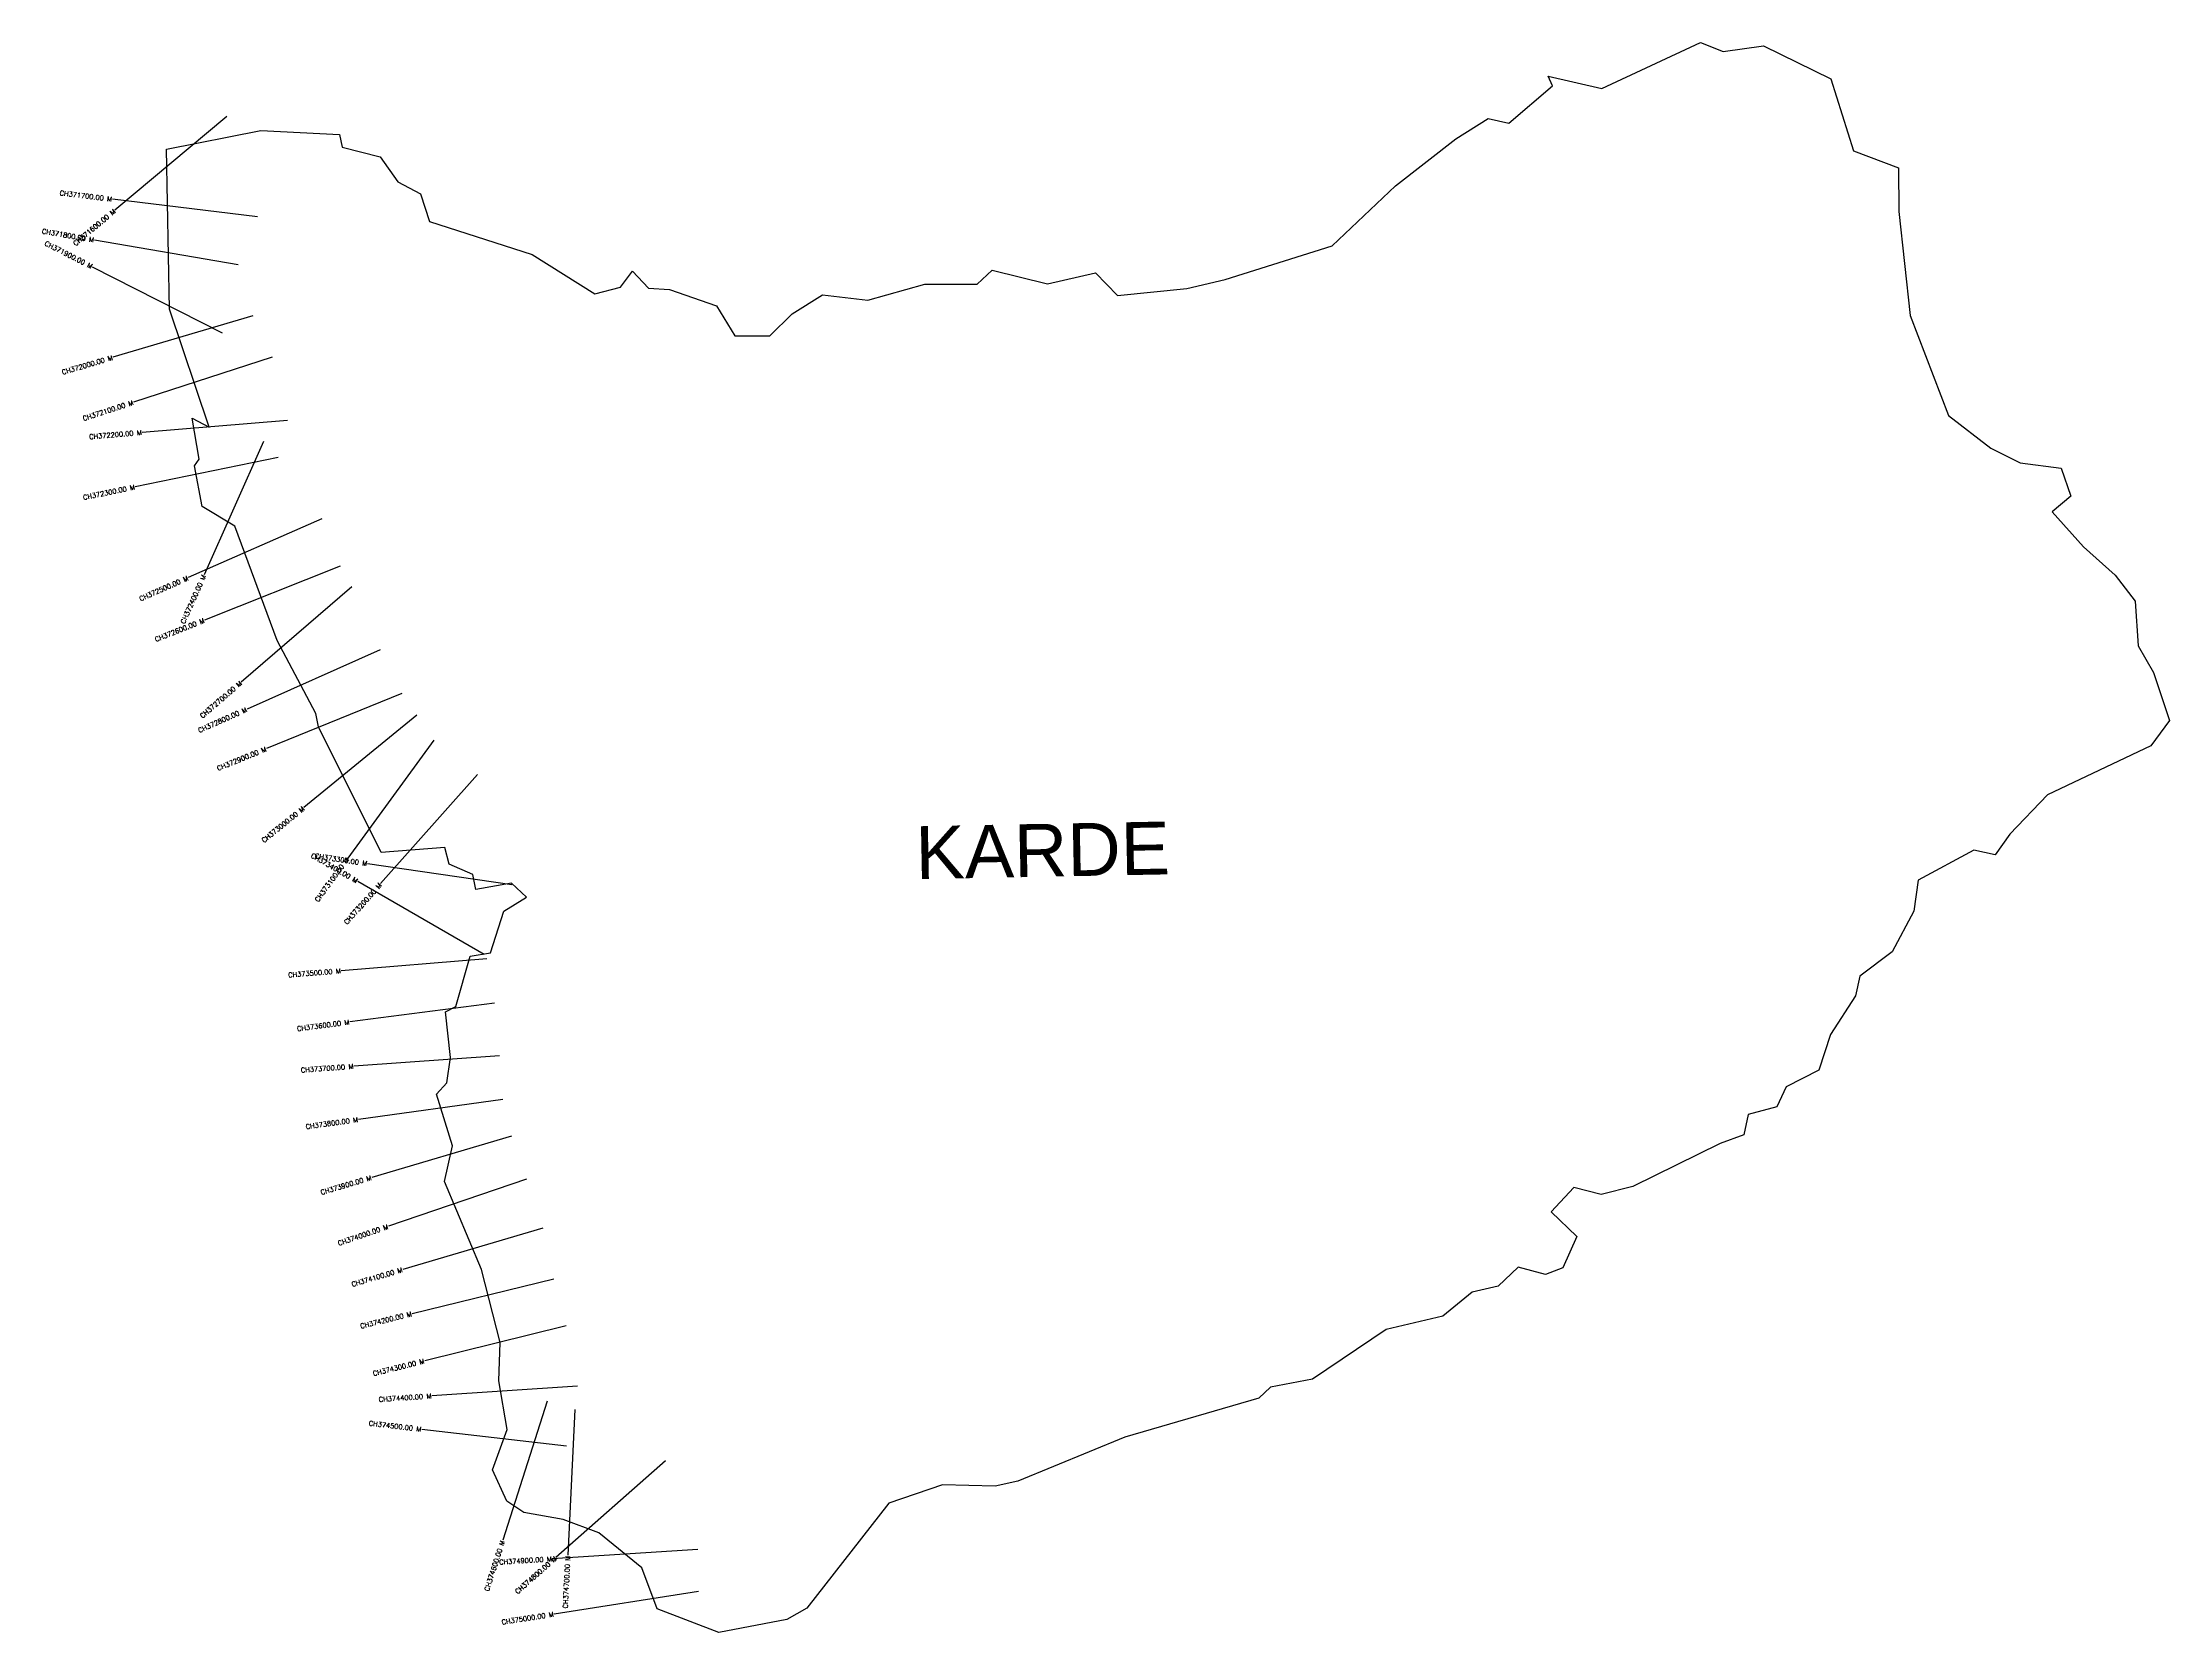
# Model space of a CAD drawing. Header units: metres. Extents: x 300295 to 304668, y 1962250 to 1965518.
import ezdxf
from ezdxf.enums import TextEntityAlignment as Align

# ---------------------------------------------------------------- set-up
doc = ezdxf.new("R2010")
doc.units = ezdxf.units.M
doc.header["$MEASUREMENT"] = 0
for name, color, linetype in [('CS', 134, 'Continuous'), ('CSMark', 6, 'Continuous'), ('village', 3, 'Continuous'), ('VILLAGE NAME', 250, 'Continuous')]:
    doc.layers.add(name, color=color, linetype=linetype)
doc.styles.get("Standard").update_dxf_attribs({"font": 'simplex.shx'})

msp = doc.modelspace()

# ---------------------------------------------------------------- linework, layer by layer
at = {"layer": 'CS'}
for p, q in [((300673.3, 1965366.4), (300443.4, 1965173.7)), ((300736.4, 1965159.8), (300438.6, 1965196.1)), ((300697, 1965061.1), (300401.4, 1965112.1)), ((300664.7, 1964920.5), (300397.5, 1965056.8)), ((300727.2, 1964956.2), (300439.5, 1964871.1)), ((300767.1, 1964871.6), (300481.8, 1964778.7)), ((300798.6, 1964741.3), (300499.6, 1964716.7)), ((300779.2, 1964665), (300485.3, 1964604.7)), ((300748.7, 1964698.3), (300626.9, 1964424.1)), ((300868.8, 1964539.3), (300594.4, 1964418.2)), ((300906.6, 1964441.9), (300627.8, 1964330.9)), ((300930.7, 1964399.2), (300703.3, 1964203.4)), ((300989.1, 1964270), (300715.1, 1964147.9)), ((301033.1, 1964179.8), (300755.3, 1964066.6)), ((301064.4, 1964135.1), (300831.9, 1963945.5)), ((301099.2, 1964083.8), (300922.2, 1963841.6)), ((301189.2, 1964013.3), (300989.8, 1963789.1)), ((301259.8, 1963786.3), (300963, 1963830.1)), ((301202.5, 1963643.7), (300942.6, 1963793.5)), ((301207.9, 1963634.6), (300908.9, 1963610)), ((301223.9, 1963543.3), (300926.4, 1963504.7)), ((301234, 1963435.3), (300934.8, 1963413.5)), ((301241.3, 1963345.5), (300944.2, 1963304.1)), ((301259.2, 1963270.2), (300971.5, 1963185)), ((301289.7, 1963181.5), (301005.8, 1963084.6)), ((301323, 1963080.5), (301035.2, 1962995.7)), ((301345.9, 1962976.1), (301054.5, 1962904.9)), ((301371.6, 1962880), (301080.4, 1962807.8)), ((301394.4, 1962756.2), (301095.1, 1962735.8)), ((301332.4, 1962724.9), (301240.9, 1962439.2)), ((301389.4, 1962707.9), (301374.8, 1962408.3)), ((301372.2, 1962632.4), (301074.3, 1962667.1)), ((301575.4, 1962602.3), (301350.4, 1962403.9)), ((301642.1, 1962419.8), (301342.7, 1962400.8)), ((301643.2, 1962333.5), (301346.8, 1962287.4))]:
    msp.add_line(p, q, dxfattribs=at)
at = {"layer": 'village', "color": 3, "true_color": 0x00ff00}
msp.add_polyline3d([(304668, 1964124.3, 0), (304629.6, 1964072.2, 0), (304417.3, 1963971.4, 0), (304339.5, 1963890.5, 0), (304309.7, 1963848.4, 0), (304265.6, 1963857.6, 0), (304151, 1963795.9, 0), (304142.2, 1963732.5, 0), (304097.6, 1963648.8, 0), (304031.5, 1963598.5, 0), (304022.5, 1963558.2, 0), (303970.8, 1963479.1, 0), (303947.2, 1963405.4, 0), (303879.7, 1963371.1, 0), (303860.6, 1963330.3, 0), (303801.5, 1963314.2, 0), (303792.7, 1963272.6, 0), (303744.1, 1963255, 0), (303564.5, 1963166.4, 0), (303499.4, 1963149.7, 0), (303443.2, 1963164.4, 0), (303396.8, 1963114.4, 0), (303449.3, 1963063.4, 0), (303420.8, 1962999.5, 0), (303385.1, 1962985.4, 0), (303328.8, 1963000.5, 0), (303287.5, 1962961.4, 0), (303234.4, 1962948.9, 0), (303173.6, 1962899.5, 0), (303057.7, 1962872.5, 0), (302906.2, 1962770.3, 0), (302819.9, 1962754.1, 0), (302795.6, 1962731.2, 0), (302519.7, 1962650.8, 0), (302299.7, 1962560.3, 0), (302253.5, 1962550.4, 0), (302144.8, 1962552.8, 0), (302035.1, 1962515.6, 0), (301865.9, 1962299.8, 0), (301825, 1962276.3, 0), (301685.3, 1962249.5, 0), (301558.5, 1962298.3, 0), (301526.6, 1962382.5, 0), (301438.2, 1962454.3, 0), (301365.3, 1962481.8, 0), (301284, 1962496.3, 0), (301249.5, 1962519.7, 0), (301219.9, 1962583.6, 0), (301249.7, 1962666.7, 0), (301232.9, 1962766.8, 0), (301235.9, 1962845.6, 0), (301197.2, 1962995.9, 0), (301121.3, 1963176.4, 0), (301137.8, 1963250.2, 0), (301104.5, 1963356.1, 0), (301125.8, 1963379.8, 0), (301133.4, 1963431.9, 0), (301123.4, 1963525.3, 0), (301144.5, 1963536.6, 0), (301173.9, 1963640.1, 0), (301215.9, 1963647.1, 0), (301243.4, 1963732.6, 0), (301289.6, 1963761.4, 0), (301259, 1963790.3, 0), (301185.9, 1963777.3, 0), (301179.3, 1963808.1, 0), (301130.7, 1963829.1, 0), (301121.9, 1963863.2, 0), (300990.9, 1963853.3, 0), (300861.9, 1964111.5, 0), (300856.4, 1964138.6, 0), (300776.9, 1964288.6, 0), (300689.9, 1964524.3, 0), (300622.6, 1964564.5, 0), (300607.1, 1964647.8, 0), (300616.9, 1964661.6, 0), (300602, 1964745.7, 0), (300637, 1964727.2, 0), (300555.6, 1964970, 0), (300549.3, 1965299.2, 0), (300743.2, 1965337.2, 0), (300905.5, 1965329, 0), (300911, 1965303, 0), (300988.6, 1965283.2, 0), (301025, 1965231.6, 0), (301071.7, 1965207.1, 0), (301090.4, 1965150.6, 0), (301301.2, 1965082.3, 0), (301430.4, 1965001.8, 0), (301483.2, 1965015.2, 0), (301507.7, 1965048.4, 0), (301540.3, 1965013.3, 0), (301583.7, 1965010.4, 0), (301680.1, 1964977, 0), (301718.3, 1964915.3, 0), (301790, 1964915.3, 0), (301836, 1964960.3, 0), (301898.4, 1964999.9, 0), (301991.6, 1964988.5, 0), (302109.1, 1965021.5, 0), (302216.2, 1965021.4, 0), (302247.1, 1965050.3, 0), (302361.2, 1965022.2, 0), (302459.4, 1965044.8, 0), (302504.9, 1964998.4, 0), (302647.7, 1965012.4, 0), (302726.6, 1965031.1, 0), (302946.2, 1965100.4, 0), (303076.9, 1965223.5, 0), (303200.6, 1965320.1, 0), (303266.8, 1965361.8, 0), (303309.9, 1965352.4, 0), (303399.5, 1965429.2, 0), (303390.7, 1965449, 0), (303500.9, 1965424.1, 0), (303704, 1965518.3, 0), (303750, 1965499.6, 0), (303833.2, 1965511.6, 0), (303971.5, 1965443.6, 0), (304018.3, 1965295.8, 0), (304110.9, 1965260.5, 0), (304111.2, 1965170.7, 0), (304134.7, 1964957.3, 0), (304213.7, 1964751.7, 0), (304300.5, 1964684.6, 0), (304361.1, 1964654.5, 0), (304445.4, 1964643.3, 0), (304465.5, 1964586, 0), (304426.5, 1964553.4, 0), (304491.2, 1964481.5, 0), (304556.7, 1964423, 0), (304597.7, 1964369.8, 0), (304603.9, 1964277.7, 0), (304635, 1964222.8, 0)], close=True, dxfattribs=at)

# ---------------------------------------------------------------- texts
at = {"layer": 'CSMark'}
for s, rotation, p in [('CH371700.00 M', 353.0613, (300437.6, 1965196.2)), ('CH371600.00 M', 39.9745, (300442.7, 1965173)), ('CH371800.00 M', 350.2108, (300400.4, 1965112.3)), ('CH371900.00 M', 332.9771, (300396.6, 1965057.2)), ('CH372000.00 M', 16.4823, (300438.6, 1964870.8)), ('CH372100.00 M', 18.0401, (300480.8, 1964778.4)), ('CH372200.00 M', 4.7117, (300498.6, 1964716.6)), ('CH372300.00 M', 11.5997, (300484.3, 1964604.5)), ('CH372500.00 M', 23.8015, (300593.4, 1964417.8)), ('CH372400.00 M', 66.0504, (300626.5, 1964423.2)), ('CH372600.00 M', 21.7088, (300626.9, 1964330.6)), ('CH372700.00 M', 40.7204, (300702.5, 1964202.8)), ('CH372800.00 M', 24.0144, (300714.2, 1964147.5)), ('CH372900.00 M', 22.1498, (300754.3, 1964066.3)), ('CH373000.00 M', 39.2072, (300831.1, 1963944.8)), ('CH373400.00 M', 330.0393, (300941.7, 1963794)), ('CH373100.00 M', 53.8469, (300921.7, 1963840.8)), ('CH373300.00 M', 351.6028, (300962.1, 1963830.3)), ('CH373200.00 M', 48.3407, (300989.2, 1963788.4)), ('CH373500.00 M', 4.7083, (300907.9, 1963609.9)), ('CH373600.00 M', 7.391, (300925.4, 1963504.5)), ('CH373700.00 M', 4.1678, (300933.8, 1963413.4)), ('CH373800.00 M', 7.9194, (300943.2, 1963304)), ('CH373900.00 M', 16.5065, (300970.6, 1963184.7)), ('CH374000.00 M', 18.8587, (301004.9, 1963084.2)), ('CH374100.00 M', 16.4038, (301034.2, 1962995.4)), ('CH374200.00 M', 13.7258, (301053.5, 1962904.7)), ('CH374300.00 M', 13.9185, (301079.4, 1962807.6)), ('CH374400.00 M', 3.8872, (301094.1, 1962735.8)), ('CH374500.00 M', 353.355, (301073.3, 1962667.3)), ('CH374600.00 M', 72.2509, (301240.6, 1962438.2)), ('CH374900.00 M', 3.6346, (301341.7, 1962400.8)), ('CH374800.00 M', 41.395, (301349.6, 1962403.2)), ('CH374700.00 M', 87.2226, (301374.8, 1962407.3)), ('CH375000.00 M', 8.8508, (301345.8, 1962287.2))]:
    msp.add_text(s, height=10, rotation=rotation, dxfattribs=at).set_placement(p, align=Align.MIDDLE_RIGHT)
at = {"layer": 'VILLAGE NAME', "insert": (302088.4, 1963906.9), "char_height": 108.748, "attachment_point": 1, "rotation": 1.1028}
msp.add_mtext_dynamic_manual_height_columns('{\\fArial|b0|i0|c0|p34;KARDE}', width=1571.314, gutter_width=543.7, heights=[0], dxfattribs=at)

doc.saveas('drawing.dxf')
